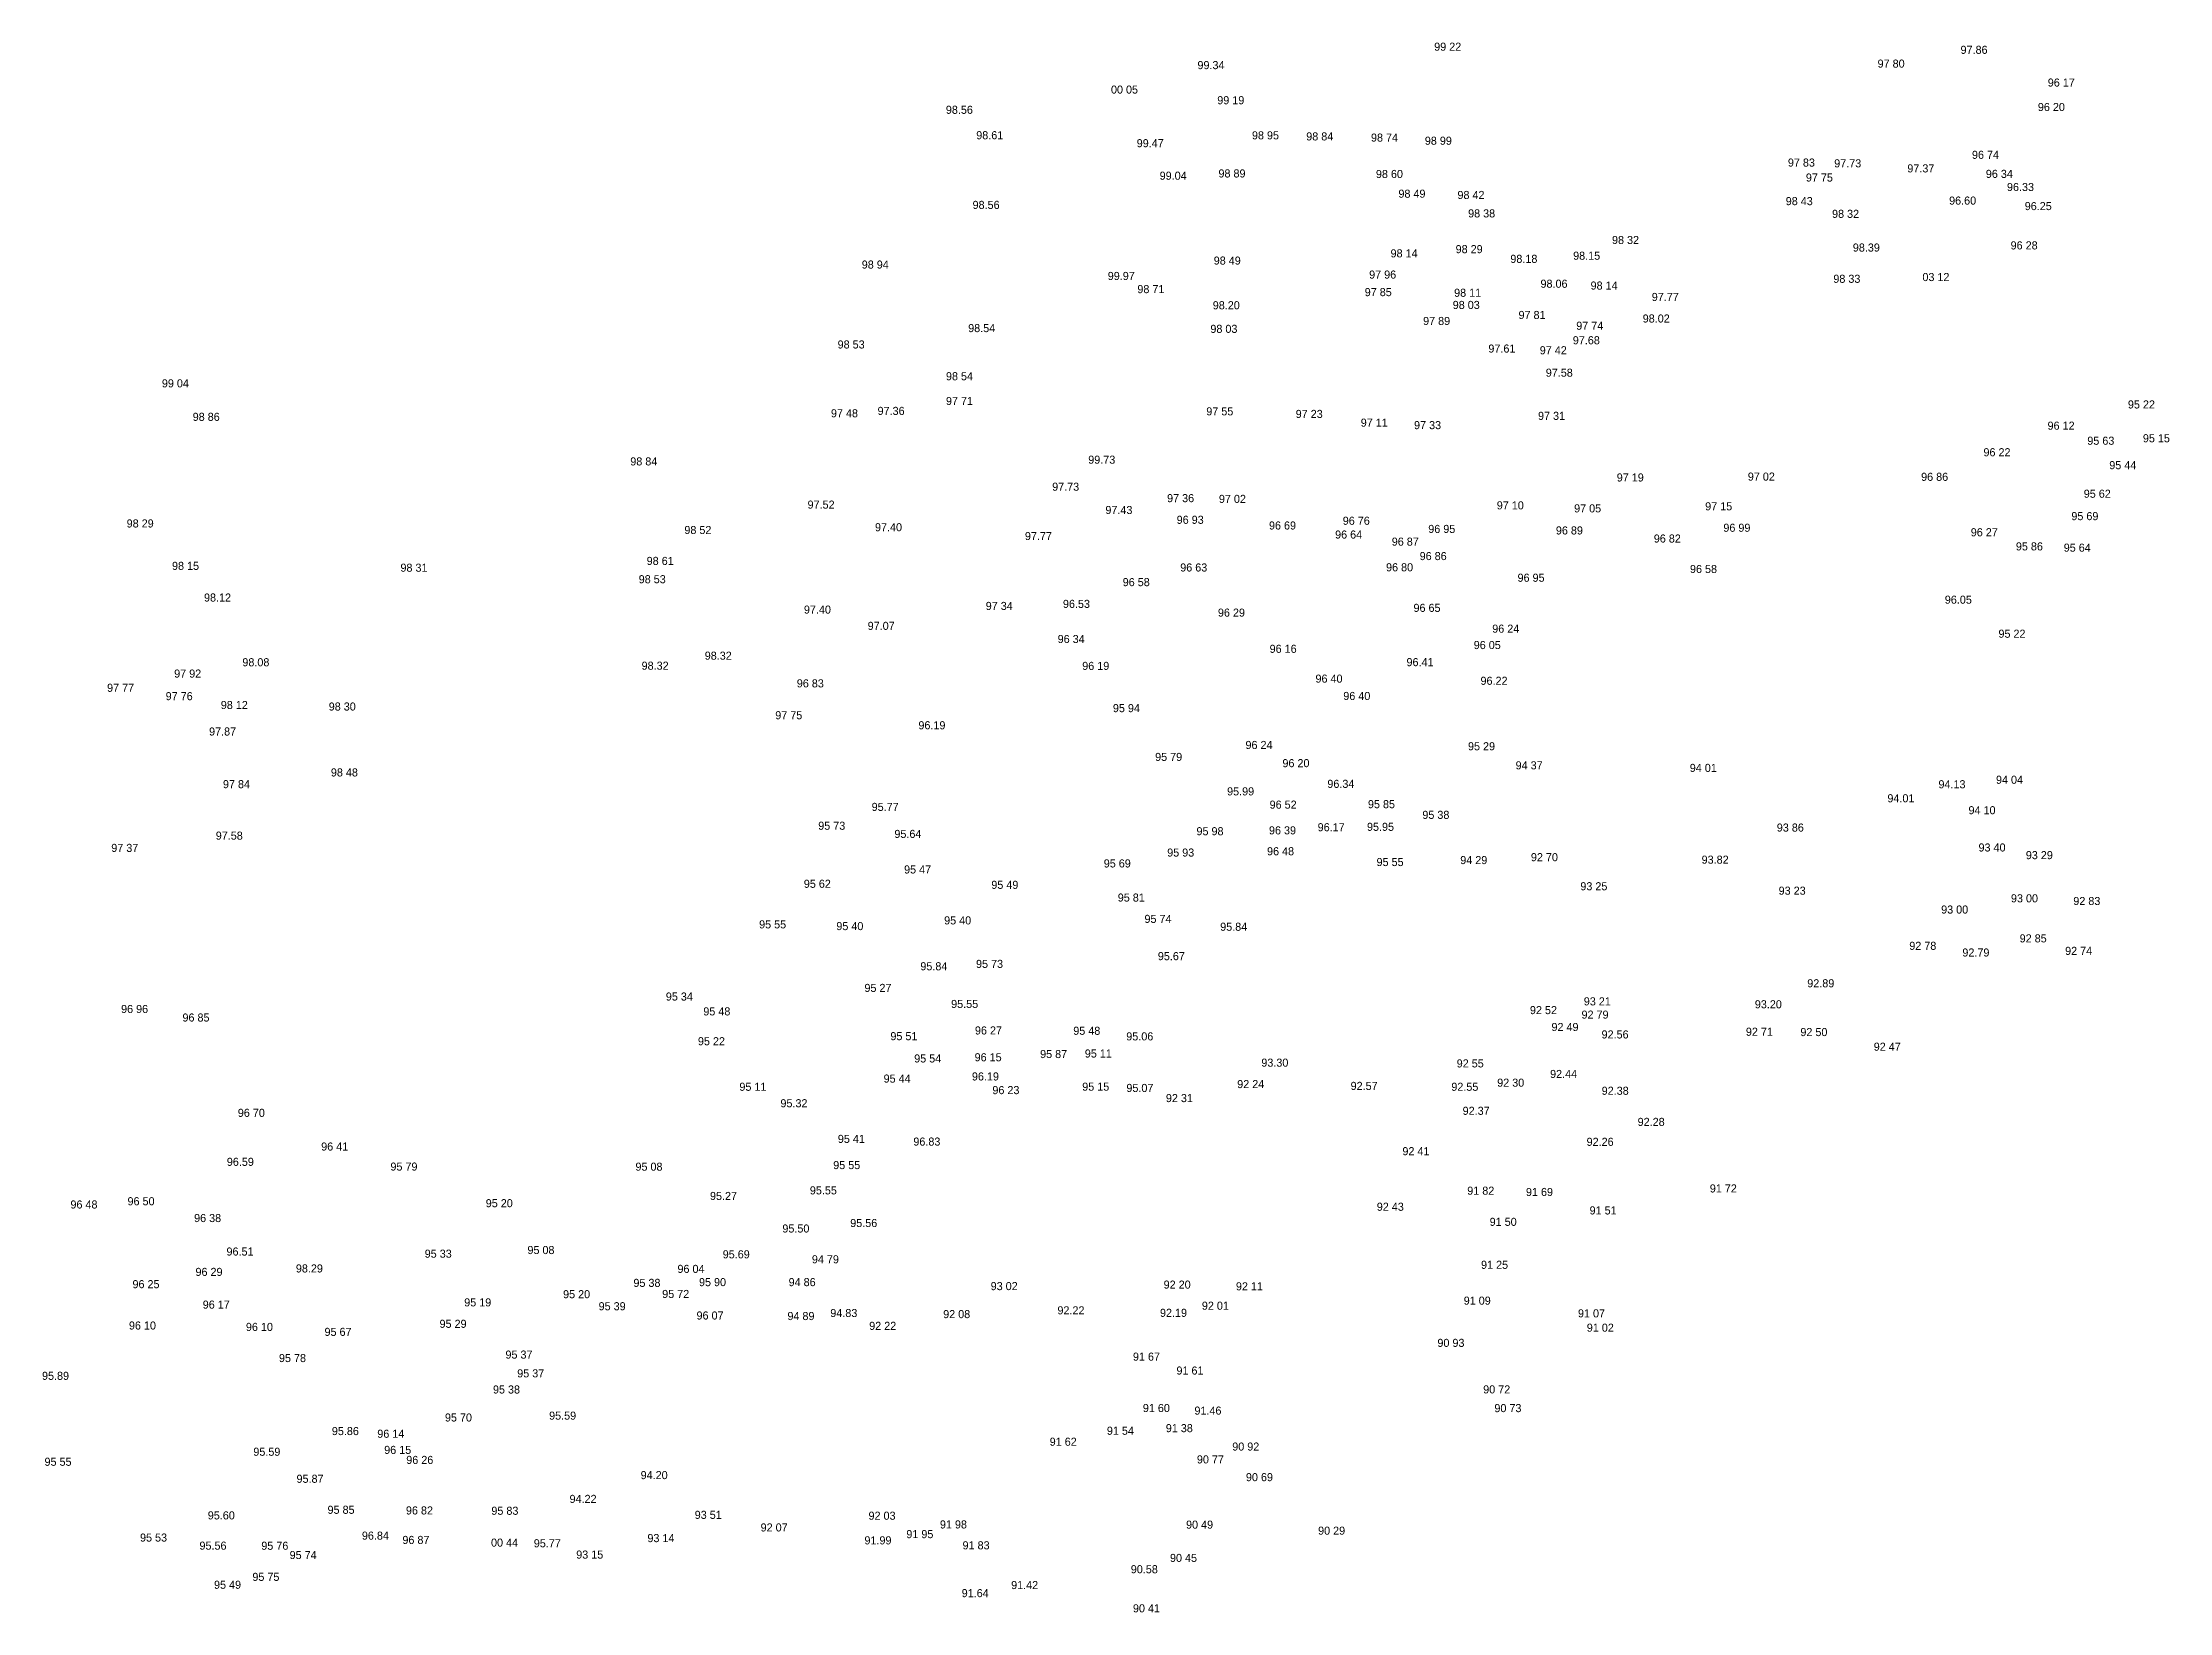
# Model space of a CAD drawing. Extents: x -596077 to -594406, y -1157387 to -1156999.
# Drawn here: x -594603.4 to -594405.9, y -1157269.3 to -1157123.5 of the extents above; entities that cross this region are included whole.
import ezdxf

# ---------------------------------------------------------------- set-up
doc = ezdxf.new("R2010")
doc.units = 0
doc.layers.add('Vrstva 12', color=7, linetype='Continuous')

msp = doc.modelspace()

# ---------------------------------------------------------------- texts
at = {"layer": 'Vrstva 12'}
for s, p in [('99 22', (-594474.16, -1157124.3)), ('97.86', (-594425.29, -1157124.59)), ('99.34', (-594496.14, -1157126.01)), ('97 80', (-594432.99, -1157125.87)), ('00 05', (-594504.17, -1157128.28)), ('96 17', (-594417.19, -1157127.63)), ('98.56', (-594519.5, -1157130.16)), ('99 19', (-594494.3, -1157129.27)), ('96 20', (-594418.11, -1157129.9)), ('98.61', (-594516.68, -1157132.52)), ('98 95', (-594491.08, -1157132.53)), ('98 84', (-594486.04, -1157132.63)), ('98 74', (-594480.03, -1157132.74)), ('99.47', (-594501.78, -1157133.26)), ('98 99', (-594475.03, -1157133.03)), ('96 74', (-594424.23, -1157134.34)), ('99.04', (-594499.65, -1157136.28)), ('98 89', (-594494.19, -1157136.07)), ('98 60', (-594479.57, -1157136.12)), ('97 83', (-594441.32, -1157135.06)), ('97 75', (-594439.65, -1157136.45)), ('97.73', (-594437.02, -1157135.13)), ('97.37', (-594430.23, -1157135.6)), ('96 34', (-594422.94, -1157136.11)), ('98 49', (-594477.48, -1157137.95)), ('98 42', (-594472, -1157138.07)), ('98 43', (-594441.52, -1157138.64)), ('96.60', (-594426.35, -1157138.59)), ('96.33', (-594420.98, -1157137.33)), ('98.56', (-594517.02, -1157138.99)), ('98 38', (-594471.01, -1157139.78)), ('98 32', (-594437.22, -1157139.82)), ('96.25', (-594419.33, -1157139.1)), ('98 32', (-594457.65, -1157142.25)), ('96 28', (-594420.64, -1157142.75)), ('98 94', (-594527.31, -1157144.53)), ('98 49', (-594494.63, -1157144.16)), ('98 14', (-594478.21, -1157143.49)), ('98 29', (-594472.17, -1157143.1)), ('98.18', (-594467.09, -1157144)), ('98.15', (-594461.26, -1157143.71)), ('98.39', (-594435.29, -1157142.95)), ('99.97', (-594504.47, -1157145.59)), ('97 96', (-594480.2, -1157145.46)), ('98.06', (-594464.29, -1157146.31)), ('98 14', (-594459.64, -1157146.48)), ('98 33', (-594437.1, -1157145.85)), ('03 12', (-594428.83, -1157145.69)), ('98 71', (-594501.72, -1157146.81)), ('98.20', (-594494.72, -1157148.31)), ('97 85', (-594480.61, -1157147.09)), ('98 03', (-594472.44, -1157148.28)), ('98 11', (-594472.31, -1157147.15)), ('97.77', (-594453.96, -1157147.54)), ('98.54', (-594517.43, -1157150.43)), ('98 03', (-594494.94, -1157150.5)), ('97 89', (-594475.19, -1157149.77)), ('97 81', (-594466.33, -1157149.21)), ('97 74', (-594460.97, -1157150.21)), ('98.02', (-594454.8, -1157149.54)), ('98 53', (-594529.55, -1157151.95)), ('97.61', (-594469.13, -1157152.33)), ('97 42', (-594464.36, -1157152.49)), ('97.68', (-594461.29, -1157151.56)), ('97.58', (-594463.8, -1157154.57)), ('99 04', (-594592.29, -1157155.56)), ('98 54', (-594519.49, -1157154.9)), ('97 48', (-594530.17, -1157158.34)), ('97.36', (-594525.84, -1157158.12)), ('97 71', (-594519.49, -1157157.2)), ('97 55', (-594495.32, -1157158.16)), ('97 23', (-594487.02, -1157158.4)), ('95 22', (-594409.75, -1157157.52)), ('98 86', (-594589.43, -1157158.67)), ('97 11', (-594480.98, -1157159.21)), ('97 33', (-594476.03, -1157159.44)), ('97 31', (-594464.52, -1157158.58)), ('96 12', (-594417.21, -1157159.49)), ('96 22', (-594423.16, -1157161.96)), ('95 63', (-594413.52, -1157160.89)), ('95 15', (-594408.36, -1157160.66)), ('98 84', (-594548.8, -1157162.81)), ('99.73', (-594506.28, -1157162.65)), ('97 19', (-594457.21, -1157164.3)), ('97 02', (-594445.04, -1157164.22)), ('96 86', (-594428.95, -1157164.24)), ('95 44', (-594411.48, -1157163.16)), ('97.73', (-594509.63, -1157165.16)), ('97 36', (-594498.96, -1157166.22)), ('97 02', (-594494.15, -1157166.29)), ('95 62', (-594413.85, -1157165.81)), ('97.52', (-594532.34, -1157166.82)), ('97.43', (-594504.69, -1157167.32)), ('96 93', (-594498.07, -1157168.23)), ('96 76', (-594482.65, -1157168.32)), ('97 10', (-594468.35, -1157166.89)), ('97 05', (-594461.17, -1157167.17)), ('97 15', (-594449, -1157166.98)), ('95 69', (-594415, -1157167.89)), ('98 29', (-594595.56, -1157168.57)), ('98 52', (-594543.78, -1157169.18)), ('97.40', (-594526.08, -1157168.92)), ('97.77', (-594512.16, -1157169.74)), ('96 69', (-594489.5, -1157168.76)), ('96 64', (-594483.36, -1157169.6)), ('96 87', (-594478.1, -1157170.26)), ('96 95', (-594474.71, -1157169.08)), ('96 89', (-594462.86, -1157169.22)), ('96 82', (-594453.77, -1157169.97)), ('96 99', (-594447.31, -1157168.97)), ('96 27', (-594424.34, -1157169.39)), ('98 61', (-594547.28, -1157172.05)), ('96 86', (-594475.51, -1157171.6)), ('95 86', (-594420.15, -1157170.7)), ('95 64', (-594415.71, -1157170.82)), ('98 15', (-594591.35, -1157172.51)), ('98 31', (-594570.14, -1157172.68)), ('98 53', (-594548.02, -1157173.75)), ('96 58', (-594503.08, -1157174.02)), ('96 63', (-594497.74, -1157172.66)), ('96 80', (-594478.63, -1157172.64)), ('96 95', (-594466.42, -1157173.61)), ('96 58', (-594450.41, -1157172.8)), ('98.12', (-594588.38, -1157175.45)), ('97 34', (-594515.8, -1157176.23)), ('96.53', (-594508.63, -1157176.04)), ('96.05', (-594426.75, -1157175.65)), ('97.40', (-594532.68, -1157176.57)), ('97.07', (-594526.76, -1157178.08)), ('96 29', (-594494.24, -1157176.85)), ('96 65', (-594476.08, -1157176.41)), ('96 34', (-594509.12, -1157179.3)), ('96 16', (-594489.44, -1157180.21)), ('96 05', (-594470.49, -1157179.86)), ('96 24', (-594468.77, -1157178.34)), ('95 22', (-594421.77, -1157178.81)), ('98.08', (-594584.82, -1157181.46)), ('98.32', (-594547.75, -1157181.78)), ('98.32', (-594541.89, -1157180.85)), ('96 19', (-594506.84, -1157181.8)), ('96.41', (-594476.73, -1157181.45)), ('97 77', (-594597.38, -1157183.83)), ('97 92', (-594591.15, -1157182.51)), ('96 83', (-594533.34, -1157183.42)), ('96 40', (-594485.18, -1157182.98)), ('96.22', (-594469.86, -1157183.18)), ('97 76', (-594591.94, -1157184.61)), ('98 12', (-594586.82, -1157185.43)), ('98 30', (-594576.8, -1157185.57)), ('95 94', (-594503.99, -1157185.72)), ('96 40', (-594482.6, -1157184.59)), ('97.87', (-594587.91, -1157187.89)), ('97 75', (-594535.34, -1157186.38)), ('96.19', (-594522.05, -1157187.31)), ('96 24', (-594491.68, -1157189.14)), ('95 29', (-594471.02, -1157189.26)), ('98 48', (-594576.6, -1157191.69)), ('95 79', (-594500.07, -1157190.25)), ('96 20', (-594488.25, -1157190.83)), ('94 37', (-594466.6, -1157191.03)), ('94 01', (-594450.43, -1157191.27)), ('97 84', (-594586.62, -1157192.78)), ('95.99', (-594493.39, -1157193.45)), ('96.34', (-594484.08, -1157192.75)), ('94.01', (-594432.08, -1157194.09)), ('94.13', (-594427.34, -1157192.79)), ('94 04', (-594422, -1157192.37)), ('95.77', (-594526.39, -1157194.89)), ('96 52', (-594489.44, -1157194.68)), ('95 85', (-594480.31, -1157194.64)), ('95 38', (-594475.26, -1157195.63)), ('94 10', (-594424.55, -1157195.2)), ('97.58', (-594587.29, -1157197.56)), ('95 73', (-594531.35, -1157196.64)), ('95.64', (-594524.28, -1157197.4)), ('95 98', (-594496.23, -1157197.15)), ('96 39', (-594489.5, -1157197.07)), ('96.17', (-594484.98, -1157196.78)), ('95.95', (-594480.4, -1157196.74)), ('93 86', (-594442.35, -1157196.81)), ('97 37', (-594596.99, -1157198.7)), ('95 93', (-594498.95, -1157199.13)), ('96 48', (-594489.68, -1157199.01)), ('95 55', (-594479.51, -1157200.01)), ('94 29', (-594471.74, -1157199.83)), ('92 70', (-594465.18, -1157199.56)), ('93.82', (-594449.33, -1157199.79)), ('93 40', (-594423.62, -1157198.66)), ('93 29', (-594419.23, -1157199.37)), ('95 47', (-594523.38, -1157200.7)), ('95 69', (-594504.84, -1157200.14)), ('95 62', (-594532.69, -1157202.03)), ('95 49', (-594515.28, -1157202.13)), ('95 81', (-594503.54, -1157203.31)), ('93 25', (-594460.59, -1157202.26)), ('93 23', (-594442.18, -1157202.67)), ('93 00', (-594420.61, -1157203.38)), ('92 83', (-594414.82, -1157203.63)), ('95 55', (-594536.84, -1157205.8)), ('95 40', (-594519.66, -1157205.43)), ('95 74', (-594501.06, -1157205.29)), ('93 00', (-594427.09, -1157204.42)), ('95 40', (-594529.67, -1157205.96)), ('95.84', (-594494.03, -1157206.02)), ('92 78', (-594430.05, -1157207.79)), ('92 85', (-594419.8, -1157207.1)), ('95.84', (-594521.87, -1157209.69)), ('95 73', (-594516.7, -1157209.47)), ('95.67', (-594499.82, -1157208.75)), ('92.79', (-594425.12, -1157208.41)), ('92 74', (-594415.58, -1157208.26)), ('95 27', (-594527.06, -1157211.7)), ('92.89', (-594439.52, -1157211.27)), ('96 96', (-594596.08, -1157213.66)), ('95 34', (-594545.5, -1157212.5)), ('95.55', (-594519.01, -1157213.19)), ('92 52', (-594465.27, -1157213.76)), ('93 21', (-594460.27, -1157212.95)), ('93.20', (-594444.39, -1157213.22)), ('96 85', (-594590.38, -1157214.45)), ('95 48', (-594542.02, -1157213.88)), ('96 27', (-594516.8, -1157215.65)), ('95 48', (-594507.67, -1157215.68)), ('92 49', (-594463.27, -1157215.33)), ('92 79', (-594460.48, -1157214.18)), ('92 71', (-594445.22, -1157215.77)), ('92 50', (-594440.16, -1157215.8)), ('95 22', (-594542.52, -1157216.65)), ('95 51', (-594524.65, -1157216.18)), ('95 11', (-594506.6, -1157217.79)), ('95.06', (-594502.75, -1157216.2)), ('92.56', (-594458.62, -1157216.02)), ('92 47', (-594433.35, -1157217.16)), ('95 54', (-594522.44, -1157218.25)), ('96 15', (-594516.83, -1157218.14)), ('95 87', (-594510.75, -1157217.84)), ('93.30', (-594490.21, -1157218.64)), ('92 55', (-594472.07, -1157218.71)), ('92.44', (-594463.4, -1157219.69)), ('95 11', (-594538.67, -1157220.88)), ('95 44', (-594525.28, -1157220.12)), ('96.19', (-594517.08, -1157219.92)), ('96 23', (-594515.18, -1157221.19)), ('95 15', (-594506.84, -1157220.87)), ('95.07', (-594502.74, -1157220.99)), ('92 24', (-594492.45, -1157220.63)), ('92.57', (-594481.92, -1157220.8)), ('92.55', (-594472.57, -1157220.88)), ('92 30', (-594468.31, -1157220.5)), ('92.38', (-594458.61, -1157221.25)), ('96 70', (-594585.24, -1157223.3)), ('95.32', (-594534.86, -1157222.41)), ('92 31', (-594499.07, -1157221.93)), ('92.37', (-594471.52, -1157223.11)), ('92.28', (-594455.27, -1157224.14)), ('96 41', (-594577.5, -1157226.43)), ('95 41', (-594529.53, -1157225.72)), ('96.83', (-594522.52, -1157225.97)), ('92 41', (-594477.11, -1157226.86)), ('92.26', (-594460.01, -1157225.99)), ('96.59', (-594586.26, -1157227.85)), ('95 79', (-594571.07, -1157228.29)), ('95 08', (-594548.32, -1157228.3)), ('95 55', (-594529.96, -1157228.15)), ('96 50', (-594595.48, -1157231.51)), ('95.27', (-594541.4, -1157231.02)), ('95.55', (-594532.13, -1157230.5)), ('91 82', (-594471.09, -1157230.53)), ('91 69', (-594465.64, -1157230.65)), ('91 72', (-594448.57, -1157230.32)), ('96 48', (-594600.78, -1157231.81)), ('96 38', (-594589.3, -1157233.07)), ('95 20', (-594562.22, -1157231.69)), ('95.56', (-594528.38, -1157233.53)), ('92 43', (-594479.49, -1157232.02)), ('91 50', (-594469.01, -1157233.42)), ('91 51', (-594459.73, -1157232.36)), ('95.50', (-594534.68, -1157234.04)), ('96.51', (-594586.29, -1157236.18)), ('95 33', (-594567.89, -1157236.38)), ('95 08', (-594558.35, -1157236.04)), ('95.69', (-594540.22, -1157236.44)), ('94 79', (-594531.94, -1157236.9)), ('91 25', (-594469.81, -1157237.41)), ('96 25', (-594595.02, -1157239.21)), ('96 29', (-594589.17, -1157238.07)), ('98.29', (-594579.85, -1157237.75)), ('95 38', (-594548.51, -1157239.09)), ('96 04', (-594544.42, -1157237.79)), ('95 90', (-594542.42, -1157239.02)), ('94 86', (-594534.1, -1157239.02)), ('93 02', (-594515.34, -1157239.39)), ('92 20', (-594499.28, -1157239.25)), ('92 11', (-594492.57, -1157239.41)), ('96 17', (-594588.5, -1157241.11)), ('95 19', (-594564.22, -1157240.9)), ('95 20', (-594555.04, -1157240.14)), ('95 39', (-594551.74, -1157241.26)), ('95 72', (-594545.84, -1157240.12)), ('92 01', (-594495.73, -1157241.21)), ('91 09', (-594471.42, -1157240.74)), ('96 10', (-594595.35, -1157243.05)), ('96 10', (-594584.49, -1157243.18)), ('95 29', (-594566.51, -1157242.89)), ('96 07', (-594542.65, -1157242.12)), ('94 89', (-594534.21, -1157242.17)), ('94.83', (-594530.23, -1157241.89)), ('92 22', (-594526.62, -1157243.08)), ('92 08', (-594519.75, -1157241.99)), ('92.22', (-594509.14, -1157241.64)), ('92.19', (-594499.62, -1157241.87)), ('91 07', (-594460.81, -1157241.92)), ('91 02', (-594459.99, -1157243.25)), ('95 67', (-594577.19, -1157243.64)), ('90 93', (-594473.86, -1157244.66)), ('95 78', (-594581.42, -1157246.07)), ('95 37', (-594560.39, -1157245.75)), ('91 67', (-594502.13, -1157245.94)), ('91 61', (-594498.09, -1157247.23)), ('95.89', (-594603.42, -1157247.72)), ('95 38', (-594561.55, -1157248.99)), ('95 37', (-594559.3, -1157247.49)), ('90 72', (-594469.61, -1157248.98)), ('91 60', (-594501.21, -1157250.71)), ('91.46', (-594496.42, -1157250.95)), ('90 73', (-594468.57, -1157250.72)), ('95.86', (-594576.51, -1157252.85)), ('96 14', (-594572.29, -1157253.1)), ('95 70', (-594566.01, -1157251.59)), ('95.59', (-594556.34, -1157251.42)), ('91 54', (-594504.55, -1157252.82)), ('91 38', (-594499.08, -1157252.58)), ('95.59', (-594583.8, -1157254.77)), ('96 15', (-594571.65, -1157254.6)), ('91 62', (-594509.86, -1157253.84)), ('90 92', (-594492.91, -1157254.29)), ('95 55', (-594603.19, -1157255.7)), ('95.87', (-594579.79, -1157257.28)), ('96 26', (-594569.6, -1157255.53)), ('94.20', (-594547.84, -1157256.94)), ('90 77', (-594496.19, -1157255.48)), ('90 69', (-594491.64, -1157257.13)), ('94.22', (-594554.44, -1157259.15)), ('95.60', (-594588.03, -1157260.68)), ('95 85', (-594576.91, -1157260.16)), ('96 82', (-594569.63, -1157260.22)), ('95 83', (-594561.7, -1157260.25)), ('93 51', (-594542.82, -1157260.63)), ('92 03', (-594526.68, -1157260.71)), ('95 53', (-594594.32, -1157262.74)), ('96.84', (-594573.72, -1157262.56)), ('96 87', (-594569.96, -1157262.96)), ('00 44', (-594561.73, -1157263.21)), ('93 14', (-594547.21, -1157262.79)), ('92 07', (-594536.7, -1157261.8)), ('91.99', (-594527.06, -1157263)), ('91 95', (-594523.17, -1157262.42)), ('91 98', (-594520.05, -1157261.52)), ('90 49', (-594497.2, -1157261.54)), ('90 29', (-594484.94, -1157262.1)), ('95.56', (-594588.8, -1157263.49)), ('95 76', (-594583.06, -1157263.5)), ('95 74', (-594580.43, -1157264.36)), ('95.77', (-594557.76, -1157263.27)), ('93 15', (-594553.82, -1157264.32)), ('91 83', (-594517.95, -1157263.46)), ('90 45', (-594498.69, -1157264.63)), ('95 49', (-594587.45, -1157267.12)), ('95 75', (-594583.89, -1157266.39)), ('91.42', (-594513.44, -1157267.15)), ('90.58', (-594502.33, -1157265.68)), ('91.64', (-594518.03, -1157267.9)), ('90 41', (-594502.13, -1157269.31))]:
    msp.add_text(s, height=0.75, dxfattribs=at).set_placement(p)

doc.saveas('drawing.dxf')
